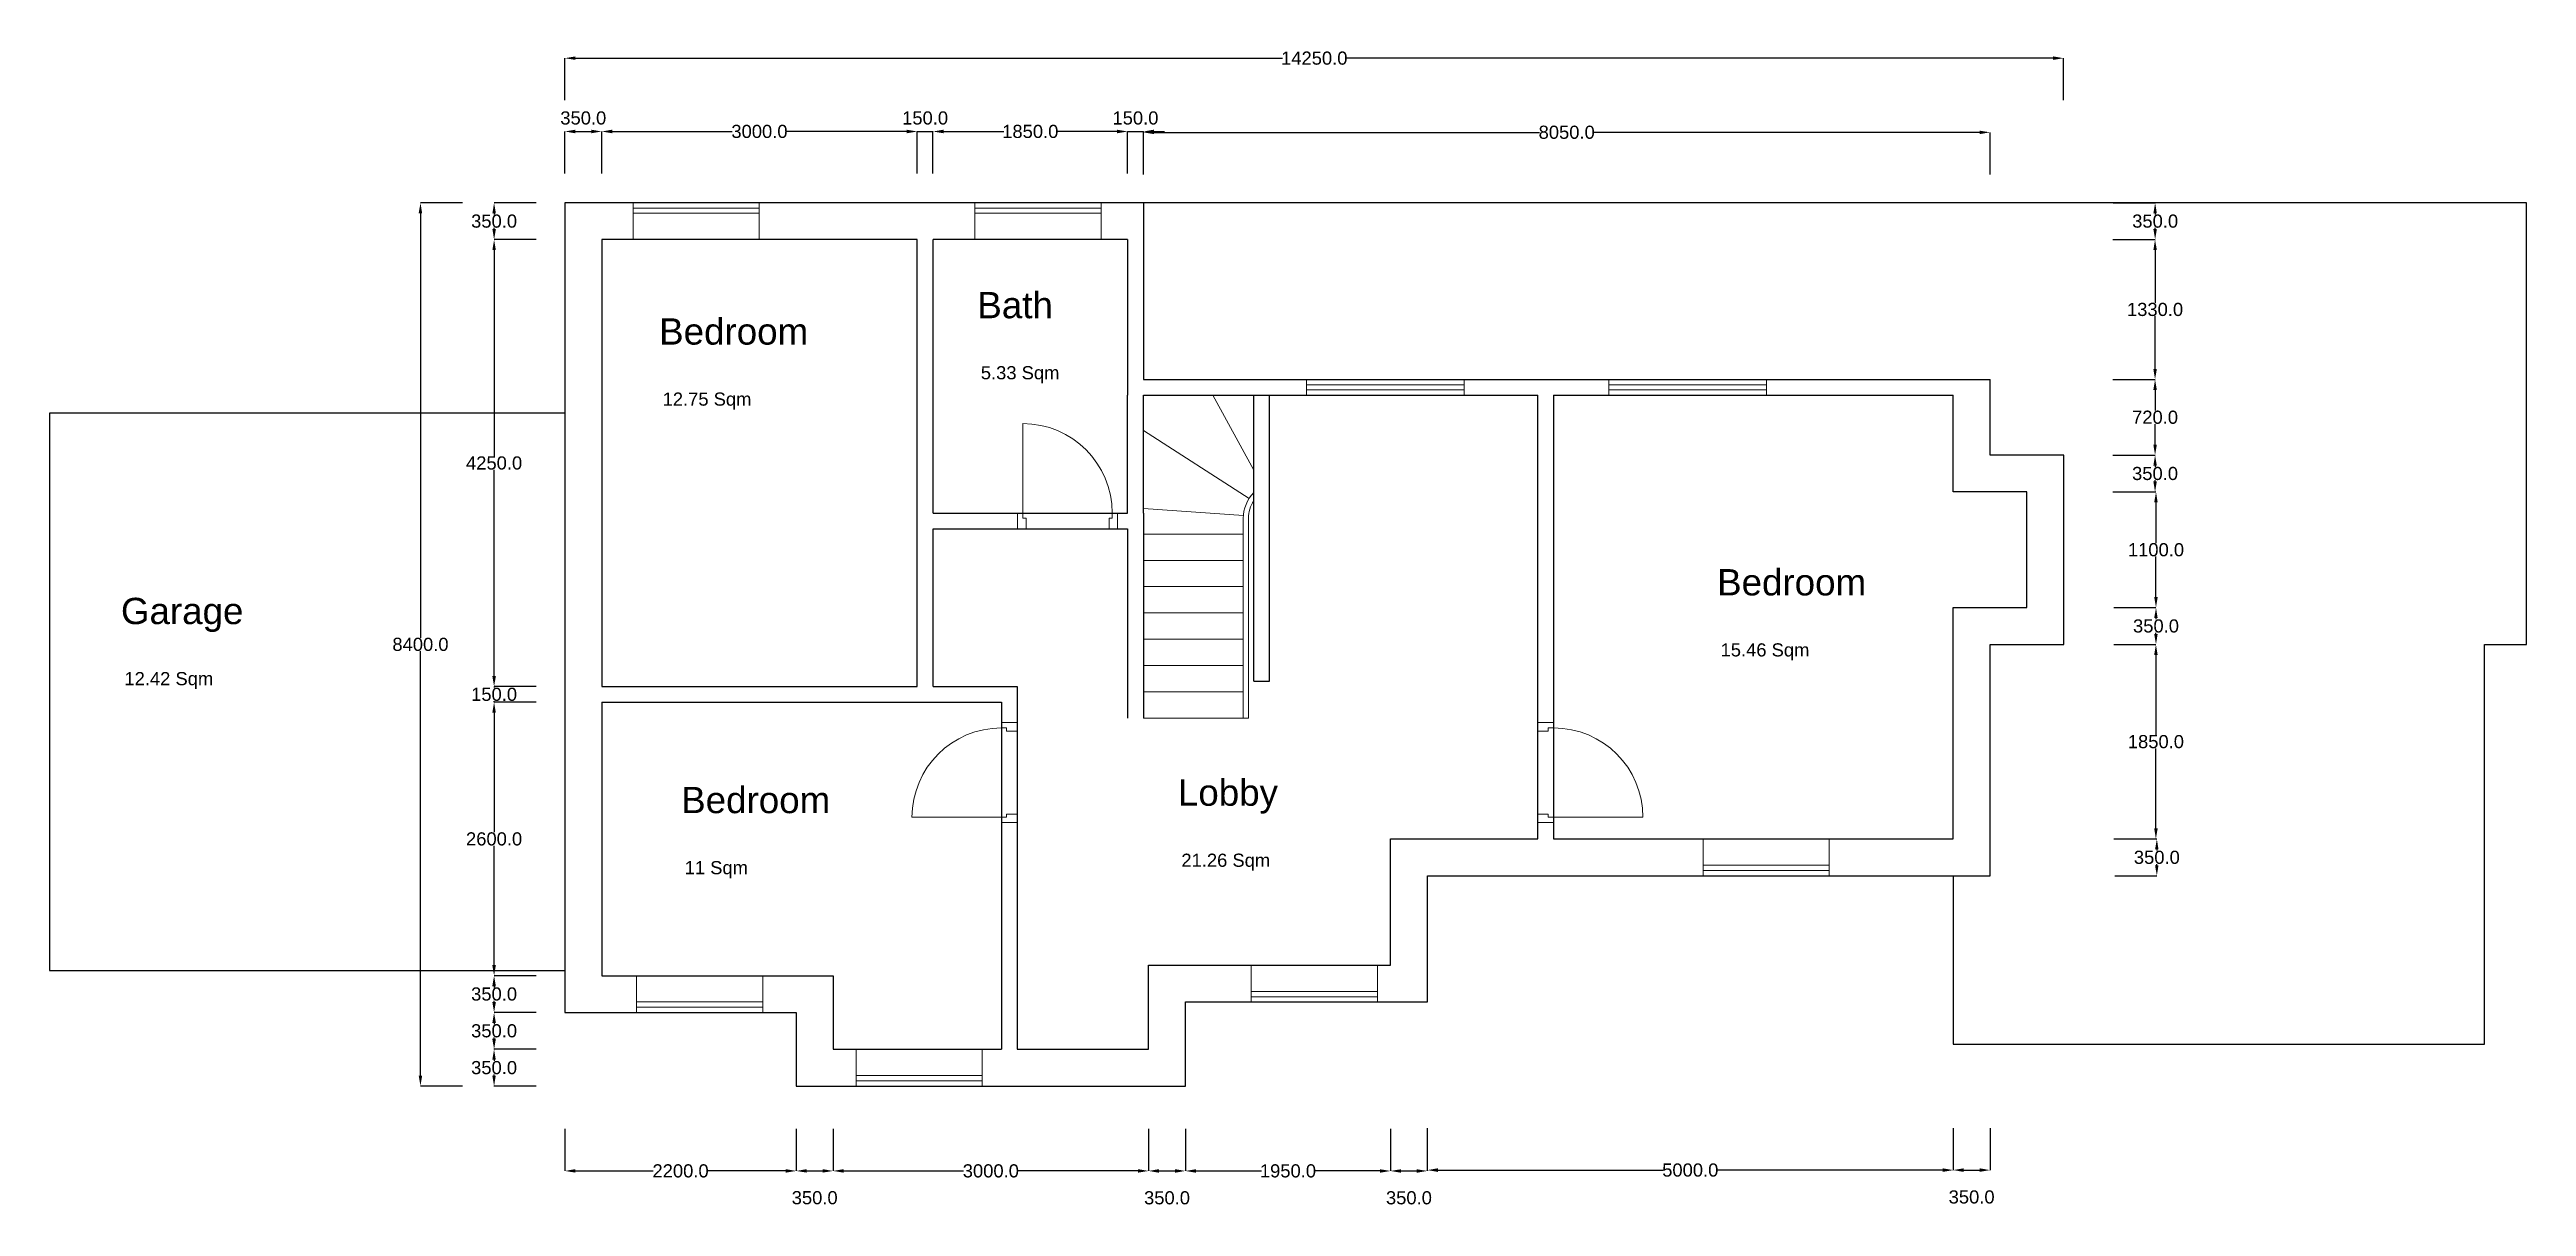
# Model space of a CAD drawing. Header units: millimetres. Extents: x 4407 to 61017, y 39332 to 50992.
# Drawn here: x 4407 to 27957, y 39496 to 50498 of the extents above; entities that cross this region are included whole.
import ezdxf

# ---------------------------------------------------------------- set-up
doc = ezdxf.new("R2010")
doc.units = ezdxf.units.MM
for name, color, linetype, lineweight in [('Doors', 50, 'Continuous', 13), ('Staircase', 6, 'Continuous', 13), ('Windows', 4, 'Continuous', 13)]:
    doc.layers.add(name, color=color, linetype=linetype, lineweight=lineweight)
doc.layers.add('sketch', color=253, linetype='Continuous')
doc.styles.get("Standard").update_dxf_attribs({"font": 'arial.ttf'})
doc.dimstyles.get("Standard").update_dxf_attribs({"dimtxt": 125, "dimasz": 100, "dimexe": 0.18, "dimexo": 0, "dimgap": 0, "dimtad": 0, "dimtih": 1, "dimtoh": 1, "dimdec": 1, "dimzin": 0, "dimdsep": 46, "dimtxsty": 'Standard', "dimcen": 0.09, "dimadec": 0, "dimazin": 0, "dimtfac": 1, "dimtdec": 1, "dimtmove": 2, "dimatfit": 3, "dimfxl": 400, "dimfxlon": 1, "dimtolj": 1, "dimtzin": 0, "dimarcsym": 0})

msp = doc.modelspace()

# ---------------------------------------------------------------- texts
at = {"linetype": 'Continuous', "attachment_point": 1}
for s, width, insert, char_height in [('Bath', 1899.4164, (13228.72, 48192.93), 250), ('Bedroom', 1899.4164, (10203.3, 47942.23), 250), ('5.33 Sqm', 1649.0105, (13261.61, 47487.27), 125), ('12.75 Sqm', 1649.0105, (10236.19, 47236.57), 125), ('Bedroom', 1899.4164, (20262.08, 45557.27), 250), ('15.46 Sqm', 1649.0105, (20294.97, 44851.61), 125), ('Lobby', 1899.4164, (15135.58, 43557.06), 250), ('Bedroom', 1899.4164, (10412.93, 43486.49), 250), ('11 Sqm', 1649.0105, (10445.82, 42780.83), 125), ('21.26 Sqm', 1649.0105, (15168.47, 42851.4), 125)]:
    msp.add_mtext_dynamic_manual_height_columns(s, width=width, gutter_width=12.5, heights=[0], dxfattribs=dict(at, insert=insert, char_height=char_height))
at = {"layer": 'sketch', "linetype": 'Continuous', "attachment_point": 1}
for s, width, insert, char_height in [('Garage', 1899.4164, (5086.2, 45284.14), 250), ('12.42 Sqm', 1649.0105, (5119.08, 44578.49), 125)]:
    msp.add_mtext_dynamic_manual_height_columns(s, width=width, gutter_width=12.5, heights=[0], dxfattribs=dict(at, insert=insert, char_height=char_height))

# ---------------------------------------------------------------- blocks, each defined once
blk = doc.blocks.new('*U6')
at = {"layer": 'Windows', "linetype": 'Continuous'}
for p, q in [((-1200, 0), (-1200, 350)), ((-1200, 300), (0, 300)), ((-1200, 250), (0, 250)), ((0, 0), (0, 350))]:
    blk.add_line(p, q, dxfattribs=at)
blk = doc.blocks.new('Window')
at = {"layer": 'Windows', "linetype": 'Continuous'}
for p, q in [((-1200, 350), (-1200, 0)), ((0, 350), (0, 0)), ((-1200, 100), (0, 100)), ((-1200, 50), (0, 50))]:
    blk.add_line(p, q, dxfattribs=at)
blk = doc.blocks.new('*U13')
at = {"linetype": 'Continuous'}
for p, q in [((-900, 150), (-900, 1000)), ((-950, 0), (-950, 150)), ((-950, 150), (-900, 150)), ((-870, 0), (-950, 0)), ((-900, 150), (-900, 100)), ((-900, 100), (-870, 100)), ((-870, 100), (-870, 0)), ((-50, 100), (-80, 100)), ((-80, 100), (-80, 0)), ((-80, 0), (0, 0)), ((0, 150), (-50, 150)), ((-50, 150), (-50, 100)), ((0, 0), (0, 150))]:
    blk.add_line(p, q, dxfattribs=at)
blk.add_arc((-900, 150), 850, 0, 90, dxfattribs=at)
blk = doc.blocks.new('*D72')
at = {"color": 0, "linetype": 'Continuous', "lineweight": -2, "transparency": 16777216}
for p, q in [((9307, 49319), (9307, 49719)), ((9407, 49719), (9557, 49719)), ((9657, 49319), (9657, 49719))]:
    blk.add_line(p, q, dxfattribs=at)
at = {"color": 0, "linetype": 'Continuous', "transparency": 16777216}
for points in [[(9407, 49736), (9407, 49702), (9307, 49719)], [(9557, 49736), (9557, 49702), (9657, 49719)]]:
    blk.add_solid(points, dxfattribs=at)
at = {"layer": 'Defpoints', "color": 0, "linetype": 'Continuous', "transparency": 16777216}
for p in [(9657, 49719), (9307, 49041), (9657, 49041)]:
    blk.add_point(p, dxfattribs=at)
at = {"color": 0, "linetype": 'Continuous', "transparency": 16777216, "insert": (9482, 49847), "char_height": 125, "attachment_point": 5}
blk.add_mtext('\\A1;350.0', dxfattribs=at)
blk = doc.blocks.new('*D73')
at = {"color": 0, "linetype": 'Continuous', "lineweight": -2, "transparency": 16777216}
for p, q in [((9657, 49319), (9657, 49719)), ((9757, 49719), (10898, 49719)), ((12557, 49719), (11417, 49719)), ((12657, 49319), (12657, 49719))]:
    blk.add_line(p, q, dxfattribs=at)
at = {"color": 0, "linetype": 'Continuous', "transparency": 16777216}
for points in [[(9757, 49736), (9757, 49702), (9657, 49719)], [(12557, 49736), (12557, 49702), (12657, 49719)]]:
    blk.add_solid(points, dxfattribs=at)
at = {"layer": 'Defpoints', "color": 0, "linetype": 'Continuous', "transparency": 16777216}
for p in [(12657, 49719), (9657, 48691), (12657, 48691)]:
    blk.add_point(p, dxfattribs=at)
at = {"color": 0, "linetype": 'Continuous', "transparency": 16777216, "insert": (11157, 49719), "char_height": 125, "attachment_point": 5}
blk.add_mtext('\\A1;3000.0', dxfattribs=at)
blk = doc.blocks.new('*D74')
at = {"color": 0, "linetype": 'Continuous', "lineweight": -2, "transparency": 16777216}
for p, q in [((12557, 49719), (12457, 49719)), ((12657, 49319), (12657, 49719)), ((12657, 49719), (12807, 49719)), ((12807, 49319), (12807, 49719)), ((12907, 49719), (13007, 49719))]:
    blk.add_line(p, q, dxfattribs=at)
at = {"color": 0, "linetype": 'Continuous', "transparency": 16777216}
for points in [[(12557, 49736), (12557, 49702), (12657, 49719)], [(12907, 49736), (12907, 49702), (12807, 49719)]]:
    blk.add_solid(points, dxfattribs=at)
at = {"layer": 'Defpoints', "color": 0, "linetype": 'Continuous', "transparency": 16777216}
for p in [(12807, 49719), (12657, 48691), (12807, 48691)]:
    blk.add_point(p, dxfattribs=at)
at = {"color": 0, "linetype": 'Continuous', "transparency": 16777216, "insert": (12732, 49847), "char_height": 125, "attachment_point": 5}
blk.add_mtext('\\A1;150.0', dxfattribs=at)
blk = doc.blocks.new('*D75')
at = {"color": 0, "linetype": 'Continuous', "lineweight": -2, "transparency": 16777216}
for p, q in [((12807, 49319), (12807, 49719)), ((12907, 49719), (13479, 49719)), ((14557, 49719), (13986, 49719)), ((14657, 49319), (14657, 49719))]:
    blk.add_line(p, q, dxfattribs=at)
at = {"color": 0, "linetype": 'Continuous', "transparency": 16777216}
for points in [[(12907, 49736), (12907, 49702), (12807, 49719)], [(14557, 49736), (14557, 49702), (14657, 49719)]]:
    blk.add_solid(points, dxfattribs=at)
at = {"layer": 'Defpoints', "color": 0, "linetype": 'Continuous', "transparency": 16777216}
for p in [(14657, 49719), (12807, 48691), (14657, 48691)]:
    blk.add_point(p, dxfattribs=at)
at = {"color": 0, "linetype": 'Continuous', "transparency": 16777216, "insert": (13732, 49719), "char_height": 125, "attachment_point": 5}
blk.add_mtext('\\A1;1850.0', dxfattribs=at)
blk = doc.blocks.new('*D76')
at = {"color": 0, "linetype": 'Continuous', "lineweight": -2, "transparency": 16777216}
for p, q in [((14557, 49719), (14457, 49719)), ((14657, 49319), (14657, 49719)), ((14657, 49719), (14807, 49719)), ((14807, 49319), (14807, 49719)), ((14907, 49719), (15007, 49719))]:
    blk.add_line(p, q, dxfattribs=at)
at = {"color": 0, "linetype": 'Continuous', "transparency": 16777216}
for points in [[(14557, 49736), (14557, 49702), (14657, 49719)], [(14907, 49736), (14907, 49702), (14807, 49719)]]:
    blk.add_solid(points, dxfattribs=at)
at = {"layer": 'Defpoints', "color": 0, "linetype": 'Continuous', "transparency": 16777216}
for p in [(14807, 49719), (14657, 48691), (14807, 48691)]:
    blk.add_point(p, dxfattribs=at)
at = {"color": 0, "linetype": 'Continuous', "transparency": 16777216, "insert": (14732, 49847), "char_height": 125, "attachment_point": 5}
blk.add_mtext('\\A1;150.0', dxfattribs=at)
blk = doc.blocks.new('*D77')
at = {"color": 0, "linetype": 'Continuous', "lineweight": -2, "transparency": 16777216}
for p, q in [((9034, 49041), (8634, 49041)), ((8634, 48941), (8634, 48930)), ((8634, 48791), (8634, 48802)), ((9034, 48691), (8634, 48691))]:
    blk.add_line(p, q, dxfattribs=at)
at = {"color": 0, "linetype": 'Continuous', "transparency": 16777216}
for points in [[(8618, 48941), (8651, 48941), (8634, 49041)], [(8618, 48791), (8651, 48791), (8634, 48691)]]:
    blk.add_solid(points, dxfattribs=at)
at = {"layer": 'Defpoints', "color": 0, "linetype": 'Continuous', "transparency": 16777216}
for p in [(9307, 49041), (8634, 48691), (9307, 48691)]:
    blk.add_point(p, dxfattribs=at)
at = {"color": 0, "linetype": 'Continuous', "transparency": 16777216, "insert": (8634, 48866), "char_height": 125, "attachment_point": 5}
blk.add_mtext('\\A1;350.0', dxfattribs=at)
blk = doc.blocks.new('*D78')
at = {"color": 0, "linetype": 'Continuous', "lineweight": -2, "transparency": 16777216}
for p, q in [((9034, 48691), (8634, 48691)), ((8634, 48591), (8634, 46630)), ((8634, 44541), (8634, 46502)), ((9034, 44441), (8634, 44441))]:
    blk.add_line(p, q, dxfattribs=at)
at = {"color": 0, "linetype": 'Continuous', "transparency": 16777216}
for points in [[(8618, 48591), (8651, 48591), (8634, 48691)], [(8618, 44541), (8651, 44541), (8634, 44441)]]:
    blk.add_solid(points, dxfattribs=at)
at = {"layer": 'Defpoints', "color": 0, "linetype": 'Continuous', "transparency": 16777216}
for p in [(8634, 48691), (9657, 48691), (9657, 44441)]:
    blk.add_point(p, dxfattribs=at)
at = {"color": 0, "linetype": 'Continuous', "transparency": 16777216, "insert": (8634, 46566), "char_height": 125, "attachment_point": 5}
blk.add_mtext('\\A1;4250.0', dxfattribs=at)
blk = doc.blocks.new('*D79')
at = {"color": 0, "linetype": 'Continuous', "lineweight": -2, "transparency": 16777216}
for p, q in [((8634, 44541), (8634, 44641)), ((9034, 44441), (8634, 44441)), ((8634, 44441), (8634, 44430)), ((8634, 44291), (8634, 44302)), ((9034, 44291), (8634, 44291)), ((8634, 44191), (8634, 44091))]:
    blk.add_line(p, q, dxfattribs=at)
at = {"color": 0, "linetype": 'Continuous', "transparency": 16777216}
for points in [[(8617, 44541), (8651, 44541), (8634, 44441)], [(8617, 44191), (8651, 44191), (8634, 44291)]]:
    blk.add_solid(points, dxfattribs=at)
at = {"layer": 'Defpoints', "color": 0, "linetype": 'Continuous', "transparency": 16777216}
for p in [(8634, 44291), (9657, 44441), (9657, 44291)]:
    blk.add_point(p, dxfattribs=at)
at = {"color": 0, "linetype": 'Continuous', "transparency": 16777216, "insert": (8634, 44366), "char_height": 125, "attachment_point": 5}
blk.add_mtext('\\A1;150.0', dxfattribs=at)
blk = doc.blocks.new('*D80')
at = {"color": 0, "linetype": 'Continuous', "lineweight": -2, "transparency": 16777216}
for p, q in [((9034, 44291), (8634, 44291)), ((8634, 44191), (8634, 43055)), ((8634, 41791), (8634, 42927)), ((9034, 41691), (8634, 41691))]:
    blk.add_line(p, q, dxfattribs=at)
at = {"color": 0, "linetype": 'Continuous', "transparency": 16777216}
for points in [[(8617, 44191), (8651, 44191), (8634, 44291)], [(8617, 41791), (8651, 41791), (8634, 41691)]]:
    blk.add_solid(points, dxfattribs=at)
at = {"layer": 'Defpoints', "color": 0, "linetype": 'Continuous', "transparency": 16777216}
for p in [(9657, 44291), (8634, 41691), (9657, 41691)]:
    blk.add_point(p, dxfattribs=at)
at = {"color": 0, "linetype": 'Continuous', "transparency": 16777216, "insert": (8634, 42991), "char_height": 125, "attachment_point": 5}
blk.add_mtext('\\A1;2600.0', dxfattribs=at)
blk = doc.blocks.new('*D81')
at = {"color": 0, "linetype": 'Continuous', "lineweight": -2, "transparency": 16777216}
for p, q in [((9034, 41691), (8634, 41691)), ((8634, 41591), (8634, 41580)), ((8634, 41441), (8634, 41452)), ((9034, 41341), (8634, 41341))]:
    blk.add_line(p, q, dxfattribs=at)
at = {"color": 0, "linetype": 'Continuous', "transparency": 16777216}
for points in [[(8617, 41591), (8651, 41591), (8634, 41691)], [(8617, 41441), (8651, 41441), (8634, 41341)]]:
    blk.add_solid(points, dxfattribs=at)
at = {"layer": 'Defpoints', "color": 0, "linetype": 'Continuous', "transparency": 16777216}
for p in [(9657, 41691), (8634, 41341), (9657, 41341)]:
    blk.add_point(p, dxfattribs=at)
at = {"color": 0, "linetype": 'Continuous', "transparency": 16777216, "insert": (8634, 41516), "char_height": 125, "attachment_point": 5}
blk.add_mtext('\\A1;350.0', dxfattribs=at)
blk = doc.blocks.new('*D82')
at = {"color": 0, "linetype": 'Continuous', "lineweight": -2, "transparency": 16777216}
for p, q in [((9307, 40234), (9307, 39834)), ((11507, 40234), (11507, 39834)), ((9407, 39834), (10147, 39834)), ((11407, 39834), (10668, 39834))]:
    blk.add_line(p, q, dxfattribs=at)
at = {"color": 0, "linetype": 'Continuous', "transparency": 16777216}
for points in [[(9407, 39851), (9407, 39818), (9307, 39834)], [(11407, 39851), (11407, 39818), (11507, 39834)]]:
    blk.add_solid(points, dxfattribs=at)
at = {"layer": 'Defpoints', "color": 0, "linetype": 'Continuous', "transparency": 16777216}
for p in [(9307, 41341), (11507, 41341), (11507, 39834)]:
    blk.add_point(p, dxfattribs=at)
at = {"color": 0, "linetype": 'Continuous', "transparency": 16777216, "insert": (10407, 39834), "char_height": 125, "attachment_point": 5}
blk.add_mtext('\\A1;2200.0', dxfattribs=at)
blk = doc.blocks.new('*D83')
at = {"color": 0, "linetype": 'Continuous', "lineweight": -2, "transparency": 16777216}
for p, q in [((11507, 40234), (11507, 39834)), ((11857, 40234), (11857, 39834)), ((11607, 39834), (11757, 39834))]:
    blk.add_line(p, q, dxfattribs=at)
at = {"color": 0, "linetype": 'Continuous', "transparency": 16777216}
for points in [[(11607, 39851), (11607, 39818), (11507, 39834)], [(11757, 39851), (11757, 39818), (11857, 39834)]]:
    blk.add_solid(points, dxfattribs=at)
at = {"layer": 'Defpoints', "color": 0, "linetype": 'Continuous', "transparency": 16777216}
for p in [(11507, 40641), (11857, 40641), (11857, 39834)]:
    blk.add_point(p, dxfattribs=at)
at = {"color": 0, "linetype": 'Continuous', "transparency": 16777216, "insert": (11682, 39579), "char_height": 125, "attachment_point": 5}
blk.add_mtext('\\A1;350.0', dxfattribs=at)
blk = doc.blocks.new('*D84')
at = {"color": 0, "linetype": 'Continuous', "lineweight": -2, "transparency": 16777216}
for p, q in [((11857, 40234), (11857, 39834)), ((14857, 40234), (14857, 39834)), ((11957, 39834), (13098, 39834)), ((14757, 39834), (13617, 39834))]:
    blk.add_line(p, q, dxfattribs=at)
at = {"color": 0, "linetype": 'Continuous', "transparency": 16777216}
for points in [[(11957, 39851), (11957, 39818), (11857, 39834)], [(14757, 39851), (14757, 39818), (14857, 39834)]]:
    blk.add_solid(points, dxfattribs=at)
at = {"layer": 'Defpoints', "color": 0, "linetype": 'Continuous', "transparency": 16777216}
for p in [(11857, 40991), (14857, 40991), (14857, 39834)]:
    blk.add_point(p, dxfattribs=at)
at = {"color": 0, "linetype": 'Continuous', "transparency": 16777216, "insert": (13357, 39834), "char_height": 125, "attachment_point": 5}
blk.add_mtext('\\A1;3000.0', dxfattribs=at)
blk = doc.blocks.new('*D85')
at = {"color": 0, "linetype": 'Continuous', "lineweight": -2, "transparency": 16777216}
for p, q in [((14857, 40234), (14857, 39834)), ((15207, 40234), (15207, 39834)), ((14957, 39834), (15107, 39834))]:
    blk.add_line(p, q, dxfattribs=at)
at = {"color": 0, "linetype": 'Continuous', "transparency": 16777216}
for points in [[(14957, 39851), (14957, 39817), (14857, 39834)], [(15107, 39851), (15107, 39817), (15207, 39834)]]:
    blk.add_solid(points, dxfattribs=at)
at = {"layer": 'Defpoints', "color": 0, "linetype": 'Continuous', "transparency": 16777216}
for p in [(14857, 41791), (15207, 41791), (15207, 39834)]:
    blk.add_point(p, dxfattribs=at)
at = {"color": 0, "linetype": 'Continuous', "transparency": 16777216, "insert": (15032, 39578), "char_height": 125, "attachment_point": 5}
blk.add_mtext('\\A1;350.0', dxfattribs=at)
blk = doc.blocks.new('*D86')
at = {"color": 0, "linetype": 'Continuous', "lineweight": -2, "transparency": 16777216}
for p, q in [((15207, 40234), (15207, 39834)), ((17157, 40234), (17157, 39834)), ((15307, 39834), (15929, 39834)), ((17057, 39834), (16436, 39834))]:
    blk.add_line(p, q, dxfattribs=at)
at = {"color": 0, "linetype": 'Continuous', "transparency": 16777216}
for points in [[(15307, 39850), (15307, 39817), (15207, 39834)], [(17057, 39850), (17057, 39817), (17157, 39834)]]:
    blk.add_solid(points, dxfattribs=at)
at = {"layer": 'Defpoints', "color": 0, "linetype": 'Continuous', "transparency": 16777216}
for p in [(15207, 41441), (17157, 41441), (17157, 39834)]:
    blk.add_point(p, dxfattribs=at)
at = {"color": 0, "linetype": 'Continuous', "transparency": 16777216, "insert": (16182, 39834), "char_height": 125, "attachment_point": 5}
blk.add_mtext('\\A1;1950.0', dxfattribs=at)
blk = doc.blocks.new('*D87')
at = {"color": 0, "linetype": 'Continuous', "lineweight": -2, "transparency": 16777216}
for p, q in [((17157, 40234), (17157, 39834)), ((17507, 40234), (17507, 39834)), ((17257, 39834), (17407, 39834))]:
    blk.add_line(p, q, dxfattribs=at)
at = {"color": 0, "linetype": 'Continuous', "transparency": 16777216}
for points in [[(17257, 39850), (17257, 39817), (17157, 39834)], [(17407, 39850), (17407, 39817), (17507, 39834)]]:
    blk.add_solid(points, dxfattribs=at)
at = {"layer": 'Defpoints', "color": 0, "linetype": 'Continuous', "transparency": 16777216}
for p in [(17157, 41791), (17507, 41791), (17507, 39834)]:
    blk.add_point(p, dxfattribs=at)
at = {"color": 0, "linetype": 'Continuous', "transparency": 16777216, "insert": (17332, 39578), "char_height": 125, "attachment_point": 5}
blk.add_mtext('\\A1;350.0', dxfattribs=at)
blk = doc.blocks.new('*D88')
at = {"color": 0, "linetype": 'Continuous', "lineweight": -2, "transparency": 16777216}
for p, q in [((17507, 40242), (17507, 39842)), ((22507, 40242), (22507, 39842)), ((17607, 39842), (19748, 39842)), ((22407, 39842), (20267, 39842))]:
    blk.add_line(p, q, dxfattribs=at)
at = {"color": 0, "linetype": 'Continuous', "transparency": 16777216}
for points in [[(17607, 39859), (17607, 39825), (17507, 39842)], [(22407, 39859), (22407, 39825), (22507, 39842)]]:
    blk.add_solid(points, dxfattribs=at)
at = {"layer": 'Defpoints', "color": 0, "linetype": 'Continuous', "transparency": 16777216}
for p in [(17507, 42641), (22507, 42641), (22507, 39842)]:
    blk.add_point(p, dxfattribs=at)
at = {"color": 0, "linetype": 'Continuous', "transparency": 16777216, "insert": (20007, 39842), "char_height": 125, "attachment_point": 5}
blk.add_mtext('\\A1;5000.0', dxfattribs=at)
blk = doc.blocks.new('*D89')
at = {"color": 0, "linetype": 'Continuous', "lineweight": -2, "transparency": 16777216}
for p, q in [((22507, 40242), (22507, 39842)), ((22857, 40242), (22857, 39842)), ((22607, 39842), (22757, 39842))]:
    blk.add_line(p, q, dxfattribs=at)
at = {"color": 0, "linetype": 'Continuous', "transparency": 16777216}
for points in [[(22607, 39859), (22607, 39825), (22507, 39842)], [(22757, 39859), (22757, 39825), (22857, 39842)]]:
    blk.add_solid(points, dxfattribs=at)
at = {"layer": 'Defpoints', "color": 0, "linetype": 'Continuous', "transparency": 16777216}
for p in [(22507, 42991), (22857, 42991), (22857, 39842)]:
    blk.add_point(p, dxfattribs=at)
at = {"color": 0, "linetype": 'Continuous', "transparency": 16777216, "insert": (22682, 39586), "char_height": 125, "attachment_point": 5}
blk.add_mtext('\\A1;350.0', dxfattribs=at)
blk = doc.blocks.new('*D90')
at = {"color": 0, "linetype": 'Continuous', "lineweight": -2, "transparency": 16777216}
for p, q in [((24043, 42991), (24443, 42991)), ((24443, 42891), (24443, 42880)), ((24043, 42641), (24443, 42641)), ((24443, 42741), (24443, 42752))]:
    blk.add_line(p, q, dxfattribs=at)
at = {"color": 0, "linetype": 'Continuous', "transparency": 16777216}
for points in [[(24426, 42891), (24459, 42891), (24443, 42991)], [(24426, 42741), (24459, 42741), (24443, 42641)]]:
    blk.add_solid(points, dxfattribs=at)
at = {"layer": 'Defpoints', "color": 0, "linetype": 'Continuous', "transparency": 16777216}
for p in [(22857, 42991), (24443, 42991), (22857, 42641)]:
    blk.add_point(p, dxfattribs=at)
at = {"color": 0, "linetype": 'Continuous', "transparency": 16777216, "insert": (24443, 42816), "char_height": 125, "attachment_point": 5}
blk.add_mtext('\\A1;350.0', dxfattribs=at)
blk = doc.blocks.new('*D91')
at = {"color": 0, "linetype": 'Continuous', "lineweight": -2, "transparency": 16777216}
for p, q in [((24034, 44841), (24435, 44841)), ((24434, 44741), (24434, 43980)), ((24434, 43091), (24434, 43852)), ((24034, 42991), (24435, 42991))]:
    blk.add_line(p, q, dxfattribs=at)
at = {"color": 0, "linetype": 'Continuous', "transparency": 16777216}
for points in [[(24418, 44741), (24451, 44741), (24434, 44841)], [(24418, 43091), (24451, 43091), (24434, 42991)]]:
    blk.add_solid(points, dxfattribs=at)
at = {"layer": 'Defpoints', "color": 0, "linetype": 'Continuous', "transparency": 16777216}
for p in [(22507, 44841), (24434, 44841), (22507, 42991)]:
    blk.add_point(p, dxfattribs=at)
at = {"color": 0, "linetype": 'Continuous', "transparency": 16777216, "insert": (24434, 43916), "char_height": 125, "attachment_point": 5}
blk.add_mtext('\\A1;1850.0', dxfattribs=at)
blk = doc.blocks.new('*D92')
at = {"color": 0, "linetype": 'Continuous', "lineweight": -2, "transparency": 16777216}
for p, q in [((24035, 45191), (24435, 45191)), ((24435, 45091), (24435, 45080)), ((24035, 44841), (24435, 44841)), ((24435, 44941), (24435, 44952))]:
    blk.add_line(p, q, dxfattribs=at)
at = {"color": 0, "linetype": 'Continuous', "transparency": 16777216}
for points in [[(24418, 45091), (24451, 45091), (24435, 45191)], [(24418, 44941), (24451, 44941), (24435, 44841)]]:
    blk.add_solid(points, dxfattribs=at)
at = {"layer": 'Defpoints', "color": 0, "linetype": 'Continuous', "transparency": 16777216}
for p in [(23207, 45191), (23207, 44841), (24435, 44841)]:
    blk.add_point(p, dxfattribs=at)
at = {"color": 0, "linetype": 'Continuous', "transparency": 16777216, "insert": (24435, 45016), "char_height": 125, "attachment_point": 5}
blk.add_mtext('\\A1;350.0', dxfattribs=at)
blk = doc.blocks.new('*D93')
at = {"color": 0, "linetype": 'Continuous', "lineweight": -2, "transparency": 16777216}
for p, q in [((24035, 46291), (24435, 46291)), ((24435, 46191), (24435, 45805)), ((24435, 45291), (24435, 45677)), ((24035, 45191), (24435, 45191))]:
    blk.add_line(p, q, dxfattribs=at)
at = {"color": 0, "linetype": 'Continuous', "transparency": 16777216}
for points in [[(24418, 46191), (24451, 46191), (24435, 46291)], [(24418, 45291), (24451, 45291), (24435, 45191)]]:
    blk.add_solid(points, dxfattribs=at)
at = {"layer": 'Defpoints', "color": 0, "linetype": 'Continuous', "transparency": 16777216}
for p in [(23207, 46291), (23207, 45191), (24435, 45191)]:
    blk.add_point(p, dxfattribs=at)
at = {"color": 0, "linetype": 'Continuous', "transparency": 16777216, "insert": (24435, 45741), "char_height": 125, "attachment_point": 5}
blk.add_mtext('\\A1;1100.0', dxfattribs=at)
blk = doc.blocks.new('*D94')
at = {"color": 0, "linetype": 'Continuous', "lineweight": -2, "transparency": 16777216}
for p, q in [((24026, 46641), (24426, 46641)), ((24426, 46541), (24426, 46530)), ((24426, 46391), (24426, 46402)), ((24026, 46291), (24426, 46291))]:
    blk.add_line(p, q, dxfattribs=at)
at = {"color": 0, "linetype": 'Continuous', "transparency": 16777216}
for points in [[(24410, 46541), (24443, 46541), (24426, 46641)], [(24410, 46391), (24443, 46391), (24426, 46291)]]:
    blk.add_solid(points, dxfattribs=at)
at = {"layer": 'Defpoints', "color": 0, "linetype": 'Continuous', "transparency": 16777216}
for p in [(23557, 46641), (23557, 46291), (24426, 46291)]:
    blk.add_point(p, dxfattribs=at)
at = {"color": 0, "linetype": 'Continuous', "transparency": 16777216, "insert": (24426, 46466), "char_height": 125, "attachment_point": 5}
blk.add_mtext('\\A1;350.0', dxfattribs=at)
blk = doc.blocks.new('*D95')
at = {"color": 0, "linetype": 'Continuous', "lineweight": -2, "transparency": 16777216}
for p, q in [((24026, 47361), (24427, 47361)), ((24426, 47261), (24426, 47065)), ((24426, 46741), (24426, 46937)), ((24026, 46641), (24427, 46641))]:
    blk.add_line(p, q, dxfattribs=at)
at = {"color": 0, "linetype": 'Continuous', "transparency": 16777216}
for points in [[(24410, 47261), (24443, 47261), (24426, 47361)], [(24410, 46741), (24443, 46741), (24426, 46641)]]:
    blk.add_solid(points, dxfattribs=at)
at = {"layer": 'Defpoints', "color": 0, "linetype": 'Continuous', "transparency": 16777216}
for p in [(22857, 47361), (22857, 46641), (24426, 46641)]:
    blk.add_point(p, dxfattribs=at)
at = {"color": 0, "linetype": 'Continuous', "transparency": 16777216, "insert": (24426, 47001), "char_height": 125, "attachment_point": 5}
blk.add_mtext('\\A1;720.0', dxfattribs=at)
blk = doc.blocks.new('*D96')
at = {"color": 0, "linetype": 'Continuous', "lineweight": -2, "transparency": 16777216}
for p, q in [((24026, 48691), (24427, 48691)), ((24426, 48591), (24426, 48090)), ((24426, 47461), (24426, 47962)), ((24026, 47361), (24427, 47361))]:
    blk.add_line(p, q, dxfattribs=at)
at = {"color": 0, "linetype": 'Continuous', "transparency": 16777216}
for points in [[(24410, 48591), (24443, 48591), (24426, 48691)], [(24410, 47461), (24443, 47461), (24426, 47361)]]:
    blk.add_solid(points, dxfattribs=at)
at = {"layer": 'Defpoints', "color": 0, "linetype": 'Continuous', "transparency": 16777216}
for p in [(14807, 48691), (24426, 48691), (14807, 47361)]:
    blk.add_point(p, dxfattribs=at)
at = {"color": 0, "linetype": 'Continuous', "transparency": 16777216, "insert": (24426, 48026), "char_height": 125, "attachment_point": 5}
blk.add_mtext('\\A1;1330.0', dxfattribs=at)
blk = doc.blocks.new('*D97')
at = {"color": 0, "linetype": 'Continuous', "lineweight": -2, "transparency": 16777216}
for p, q in [((24027, 49041), (24427, 49041)), ((24427, 48941), (24427, 48930)), ((24427, 48791), (24427, 48802)), ((24027, 48691), (24427, 48691))]:
    blk.add_line(p, q, dxfattribs=at)
at = {"color": 0, "linetype": 'Continuous', "transparency": 16777216}
for points in [[(24410, 48941), (24443, 48941), (24427, 49041)], [(24410, 48791), (24443, 48791), (24427, 48691)]]:
    blk.add_solid(points, dxfattribs=at)
at = {"layer": 'Defpoints', "color": 0, "linetype": 'Continuous', "transparency": 16777216}
for p in [(14807, 49041), (14807, 48691), (24427, 48691)]:
    blk.add_point(p, dxfattribs=at)
at = {"color": 0, "linetype": 'Continuous', "transparency": 16777216, "insert": (24427, 48866), "char_height": 125, "attachment_point": 5}
blk.add_mtext('\\A1;350.0', dxfattribs=at)
blk = doc.blocks.new('*D98')
at = {"color": 0, "linetype": 'Continuous', "lineweight": -2, "transparency": 16777216}
for p, q in [((14807, 49311), (14807, 49711)), ((14907, 49711), (18573, 49711)), ((22757, 49711), (19092, 49711)), ((22857, 49311), (22857, 49711))]:
    blk.add_line(p, q, dxfattribs=at)
at = {"color": 0, "linetype": 'Continuous', "transparency": 16777216}
for points in [[(14907, 49727), (14907, 49694), (14807, 49711)], [(22757, 49727), (22757, 49694), (22857, 49711)]]:
    blk.add_solid(points, dxfattribs=at)
at = {"layer": 'Defpoints', "color": 0, "linetype": 'Continuous', "transparency": 16777216}
for p in [(22857, 49711), (14807, 47361), (22857, 47361)]:
    blk.add_point(p, dxfattribs=at)
at = {"color": 0, "linetype": 'Continuous', "transparency": 16777216, "insert": (18832, 49711), "char_height": 125, "attachment_point": 5}
blk.add_mtext('\\A1;8050.0', dxfattribs=at)
blk = doc.blocks.new('*D99')
at = {"color": 0, "linetype": 'Continuous', "lineweight": -2, "transparency": 16777216}
for p, q in [((9307, 50016), (9307, 50417)), ((9407, 50416), (16130, 50416)), ((23457, 50416), (16734, 50416)), ((23557, 50016), (23557, 50417))]:
    blk.add_line(p, q, dxfattribs=at)
at = {"color": 0, "linetype": 'Continuous', "transparency": 16777216}
for points in [[(9407, 50433), (9407, 50400), (9307, 50416)], [(23457, 50433), (23457, 50400), (23557, 50416)]]:
    blk.add_solid(points, dxfattribs=at)
at = {"layer": 'Defpoints', "color": 0, "linetype": 'Continuous', "transparency": 16777216}
for p in [(23557, 50416), (9307, 49041), (23557, 49041)]:
    blk.add_point(p, dxfattribs=at)
at = {"color": 0, "linetype": 'Continuous', "transparency": 16777216, "insert": (16432, 50416), "char_height": 125, "attachment_point": 5}
blk.add_mtext('\\A1;14250.0', dxfattribs=at)
blk = doc.blocks.new('*D100')
at = {"color": 0, "linetype": 'Continuous', "lineweight": -2, "transparency": 16777216}
for p, q in [((9034, 41341), (8634, 41341)), ((8634, 41241), (8634, 41230)), ((8634, 41091), (8634, 41102)), ((9034, 40991), (8634, 40991))]:
    blk.add_line(p, q, dxfattribs=at)
at = {"color": 0, "linetype": 'Continuous', "transparency": 16777216}
for points in [[(8617, 41241), (8651, 41241), (8634, 41341)], [(8617, 41091), (8651, 41091), (8634, 40991)]]:
    blk.add_solid(points, dxfattribs=at)
at = {"layer": 'Defpoints', "color": 0, "linetype": 'Continuous', "transparency": 16777216}
for p in [(11507, 41341), (8634, 40991), (11507, 40991)]:
    blk.add_point(p, dxfattribs=at)
at = {"color": 0, "linetype": 'Continuous', "transparency": 16777216, "insert": (8634, 41166), "char_height": 125, "attachment_point": 5}
blk.add_mtext('\\A1;350.0', dxfattribs=at)
blk = doc.blocks.new('*D101')
at = {"color": 0, "linetype": 'Continuous', "lineweight": -2, "transparency": 16777216}
for p, q in [((9034, 40991), (8633, 40991)), ((8634, 40891), (8634, 40880)), ((8634, 40741), (8634, 40752)), ((9034, 40641), (8633, 40641))]:
    blk.add_line(p, q, dxfattribs=at)
at = {"color": 0, "linetype": 'Continuous', "transparency": 16777216}
for points in [[(8617, 40891), (8650, 40891), (8634, 40991)], [(8617, 40741), (8650, 40741), (8634, 40641)]]:
    blk.add_solid(points, dxfattribs=at)
at = {"layer": 'Defpoints', "color": 0, "linetype": 'Continuous', "transparency": 16777216}
for p in [(11857, 40991), (8634, 40641), (11857, 40641)]:
    blk.add_point(p, dxfattribs=at)
at = {"color": 0, "linetype": 'Continuous', "transparency": 16777216, "insert": (8634, 40816), "char_height": 125, "attachment_point": 5}
blk.add_mtext('\\A1;350.0', dxfattribs=at)
blk = doc.blocks.new('*D102')
at = {"color": 0, "linetype": 'Continuous', "lineweight": -2, "transparency": 16777216}
for p, q in [((8334, 49041), (7934, 49041)), ((7934, 48941), (7934, 44905)), ((7934, 40741), (7934, 44777)), ((8334, 40641), (7934, 40641))]:
    blk.add_line(p, q, dxfattribs=at)
at = {"color": 0, "linetype": 'Continuous', "transparency": 16777216}
for points in [[(7917, 48941), (7950, 48941), (7934, 49041)], [(7917, 40741), (7950, 40741), (7934, 40641)]]:
    blk.add_solid(points, dxfattribs=at)
at = {"layer": 'Defpoints', "color": 0, "linetype": 'Continuous', "transparency": 16777216}
for p in [(9307, 49041), (7934, 40641), (9307, 40641)]:
    blk.add_point(p, dxfattribs=at)
at = {"color": 0, "linetype": 'Continuous', "transparency": 16777216, "insert": (7934, 44841), "char_height": 125, "attachment_point": 5}
blk.add_mtext('\\A1;8400.0', dxfattribs=at)

# ---------------------------------------------------------------- dimensions: what is measured, and where the dimension line sits
at = {"linetype": 'Continuous'}
for base, p1, p2, picture, middle in [((23557.29, 50416.45), (9307.29, 49040.75), (23557.29, 49040.75), '*D99', (16432.29, 50416.45)), ((9657.29, 49718.87), (9307.29, 49040.75), (9657.29, 49040.75), '*D72', (9482.29, 49846.77)), ((12807.29, 49718.87), (12657.29, 48690.75), (12807.29, 48690.75), '*D74', (12732.29, 49846.69)), ((14807.29, 49718.87), (14657.29, 48690.75), (14807.29, 48690.75), '*D76', (14732.29, 49846.69)), ((12657.29, 49718.87), (9657.29, 48690.75), (12657.29, 48690.75), '*D73', (11157.29, 49718.87)), ((14657.29, 49718.87), (12807.29, 48690.75), (14657.29, 48690.75), '*D75', (13732.29, 49718.87)), ((22857.29, 49710.53), (14807.29, 47360.75), (22857.29, 47360.75), '*D98', (18832.29, 49710.53)), ((22857.29, 39841.97), (22507.29, 42990.75), (22857.29, 42990.75), '*D89', (22682.29, 39586.33)), ((22507.29, 39842.15), (17507.29, 42640.75), (22507.29, 42640.75), '*D88', (20007.29, 39842.15)), ((15207.29, 39834), (14857.29, 41790.75), (15207.29, 41790.75), '*D85', (15032.29, 39578.36)), ((17507.29, 39833.82), (17157.29, 41790.75), (17507.29, 41790.75), '*D87', (17332.29, 39578.18)), ((11507.29, 39834.36), (9307.29, 41340.75), (11507.29, 41340.75), '*D82', (10407.29, 39834.36)), ((17157.29, 39833.82), (15207.29, 41440.75), (17157.29, 41440.75), '*D86', (16182.29, 39833.82)), ((14857.29, 39834.18), (11857.29, 40990.75), (14857.29, 40990.75), '*D84', (13357.29, 39834.18)), ((11857.29, 39834.18), (11507.29, 40640.75), (11857.29, 40640.75), '*D83', (11682.29, 39578.54))]:
    dim = msp.add_linear_dim(base=base, p1=p1, p2=p2, dimstyle='Standard', dxfattribs=at)
    dim.commit()
    dim.dimension.update_dxf_attribs({"geometry": picture, "text_midpoint": middle})
for base, p1, p2, picture, middle in [((7933.83, 40640.75), (9307.29, 49040.75), (9307.29, 40640.75), '*D102', (7933.83, 44840.75)), ((8634.19, 48690.75), (9307.29, 49040.75), (9307.29, 48690.75), '*D77', (8634.19, 48865.75)), ((24426.64, 48690.75), (14807.29, 49040.75), (14807.29, 48690.75), '*D97', (24426.64, 48865.75)), ((8634.19, 48690.75), (9657.29, 44440.75), (9657.29, 48690.75), '*D78', (8634.19, 46565.75)), ((24426.46, 48690.75), (14807.29, 47360.75), (14807.29, 48690.75), '*D96', (24426.46, 48025.75)), ((24426.46, 46640.75), (22857.29, 47360.75), (22857.29, 46640.75), '*D95', (24426.46, 47000.75)), ((24426.28, 46290.75), (23557.29, 46640.75), (23557.29, 46290.75), '*D94', (24426.28, 46465.75)), ((24434.61, 45190.75), (23207.29, 46290.75), (23207.29, 45190.75), '*D93', (24434.61, 45740.75)), ((24434.61, 44840.75), (23207.29, 45190.75), (23207.29, 44840.75), '*D92', (24434.61, 45015.75)), ((24434.43, 44840.75), (22507.29, 42990.75), (22507.29, 44840.75), '*D91', (24434.43, 43915.75)), ((8634.01, 44290.75), (9657.29, 44440.75), (9657.29, 44290.75), '*D79', (8634.01, 44365.75)), ((8634.01, 41690.75), (9657.29, 44290.75), (9657.29, 41690.75), '*D80', (8634.01, 42990.75)), ((24442.77, 42990.75), (22857.29, 42640.75), (22857.29, 42990.75), '*D90', (24442.77, 42815.75)), ((8634.01, 41340.75), (9657.29, 41690.75), (9657.29, 41340.75), '*D81', (8634.01, 41515.75)), ((8634.01, 40990.75), (11507.29, 41340.75), (11507.29, 40990.75), '*D100', (8634.01, 41165.75)), ((8633.63, 40640.75), (11857.29, 40990.75), (11857.29, 40640.75), '*D101', (8633.63, 40815.75))]:
    dim = msp.add_linear_dim(base=base, p1=p1, p2=p2, angle=90, dimstyle='Standard', dxfattribs=at)
    dim.commit()
    dim.dimension.update_dxf_attribs({"geometry": picture, "text_midpoint": middle})

# ---------------------------------------------------------------- linework, layer by layer
at = {"linetype": 'Continuous'}
for p, q in [((14657.29, 46090.75), (14657.29, 47210.75)), ((14807.29, 46090.75), (14807.29, 47210.75)), ((15857.29, 44490.75), (15857.29, 47210.75)), ((16007.29, 44490.75), (16007.29, 47210.75)), ((18557.29, 42990.75), (18557.29, 47210.75)), ((18707.29, 47210.75), (18707.29, 42990.75)), ((15857.29, 44490.75), (16007.29, 44490.75))]:
    msp.add_line(p, q, dxfattribs=at)
for points in [[(9307.29, 49040.75), (9307.29, 41340.75), (11507.29, 41340.75), (11507.29, 40640.75), (15207.29, 40640.75), (15207.29, 41440.75), (17507.29, 41440.75), (17507.29, 42640.75), (22857.29, 42640.75), (22857.29, 44840.75), (23557.29, 44840.75), (23557.29, 46640.75), (22857.29, 46640.75), (22857.29, 47360.75)], [(14807.29, 49040.75), (9307.29, 49040.75)], [(14807.29, 49040.75), (14807.29, 47360.75), (22857.29, 47360.75)], [(9657.29, 48690.75), (9657.29, 44440.75), (12657.29, 44440.75), (12657.29, 48690.75)], [(12657.29, 48690.75), (9657.29, 48690.75), (9657.29, 44440.75)], [(14657.29, 48690.75), (12807.29, 48690.75)], [(12807.29, 46090.75), (12807.29, 48690.75)], [(14657.29, 48690.75), (14657.29, 47210.75)], [(14807.29, 47210.75), (18557.29, 47210.75)], [(18707.29, 42990.75), (22507.29, 42990.75), (22507.29, 45190.75), (23207.29, 45190.75), (23207.29, 46290.75), (22507.29, 46290.75), (22507.29, 47210.75)], [(18707.29, 47210.75), (22507.29, 47210.75)], [(12657.29, 44440.75), (12657.29, 46090.75)], [(12807.29, 46090.75), (14657.29, 46090.75)], [(12807.29, 44440.75), (12807.29, 45940.75), (14657.29, 45940.75), (14657.29, 44140.75)], [(12807.29, 44440.75), (12807.29, 45940.75)], [(14807.29, 46090.75), (14807.29, 44140.75)], [(9657.29, 44290.75), (12807.29, 44290.75)], [(9657.29, 44290.75), (9657.29, 41690.75), (11857.29, 41690.75), (11857.29, 40990.75), (13457.29, 40990.75)], [(12807.29, 44440.75), (13607.29, 44440.75), (13607.29, 40990.75)], [(12807.29, 44290.75), (13457.29, 44290.75), (13457.29, 40990.75)], [(13607.29, 40990.75), (14857.29, 40990.75), (14857.29, 41790.75), (17157.29, 41790.75), (17157.29, 42990.75), (18557.29, 42990.75)]]:
    msp.add_lwpolyline(points, dxfattribs=at)
at = {"layer": 'sketch'}
msp.add_lwpolyline([(4407.29, 41740.75), (9307.29, 41740.75), (9307.29, 41340.75), (11507.29, 41340.75), (11507.29, 40640.75), (15207.29, 40640.75), (15207.29, 41440.75), (17507.29, 41440.75), (17507.29, 42640.75), (22507.29, 42640.75), (22507.29, 41040.75), (27557.29, 41040.75), (27557.29, 44840.75), (27957.29, 44840.75), (27957.29, 49040.75), (9307.29, 49040.75), (9307.29, 47040.75), (4407.29, 47040.75), (4407.29, 41740.75)], dxfattribs=at)
at = {"layer": 'Staircase', "linetype": 'Continuous'}
for p, q in [((15468.36, 47210.75), (15857.29, 46498.54)), ((14807.29, 46876.05), (15812.84, 46229.94)), ((14807.29, 46133.55), (15758.18, 46065.67)), ((15757.29, 46040.75), (15757.29, 45890.75)), ((15807.29, 46040.75), (15807.29, 45890.75)), ((14807.29, 45890.75), (15757.29, 45890.75)), ((15757.29, 45890.75), (15757.29, 44140.75)), ((15807.29, 45640.75), (15807.29, 45890.75)), ((14807.29, 45640.75), (15757.29, 45640.75)), ((15807.29, 45640.75), (15807.29, 44140.75)), ((14807.29, 45390.75), (15757.29, 45390.75)), ((14807.29, 45140.75), (15757.29, 45140.75)), ((14807.29, 44890.75), (15757.29, 44890.75)), ((14807.29, 44640.75), (15757.29, 44640.75)), ((14807.29, 44390.75), (15757.29, 44390.75)), ((14807.29, 44140.75), (15807.29, 44140.75))]:
    msp.add_line(p, q, dxfattribs=at)
for radius, start in [(350, 135.584691), (300, 146.44269)]:
    msp.add_arc((16107.29, 46040.75), radius, start, 180, dxfattribs=at)
at = {"layer": 'Windows', "linetype": 'Continuous'}
for p, q in [((16358.2, 47360.75), (16358.2, 47210.75)), ((17858.2, 47360.75), (17858.2, 47210.75)), ((19232.74, 47360.75), (19232.74, 47210.75)), ((20732.74, 47360.75), (20732.74, 47210.75)), ((16358.2, 47310.75), (17858.2, 47310.75)), ((16358.2, 47260.75), (17858.2, 47260.75)), ((19232.74, 47310.75), (20732.74, 47310.75)), ((19232.74, 47260.75), (20732.74, 47260.75))]:
    msp.add_line(p, q, dxfattribs=at)

# ---------------------------------------------------------------- block references
at = {"layer": 'Doors', "linetype": 'Continuous'}
msp.add_blockref('*U13', (14561.29, 45940.75), dxfattribs=at)
at = {"layer": 'Doors', "linetype": 'Continuous', "rotation": 90}
msp.add_blockref('*U13', (13607.29, 44097.4), dxfattribs=at)
at = {"layer": 'Doors', "linetype": 'Continuous', "xscale": -1, "rotation": 270}
msp.add_blockref('*U13', (18557.29, 44097.4), dxfattribs=at)
at = {"layer": 'Windows', "linetype": 'Continuous'}
for name, p in [('*U6', (11155, 48690.75)), ('*U6', (14404.37, 48690.75)), ('Window', (21328.53, 42640.75)), ('Window', (11188.39, 41340.75)), ('Window', (17033.42, 41440.75)), ('Window', (13275.52, 40640.75))]:
    msp.add_blockref(name, p, dxfattribs=at)

msp.set_redraw_order([(e.dxf.handle, doc.entitydb.next_handle()) for e in msp.query("TEXT MTEXT ATTDEF DIMENSION ARC_DIMENSION")])  # texts and dimensions are drawn at this point

doc.saveas('drawing.dxf')
